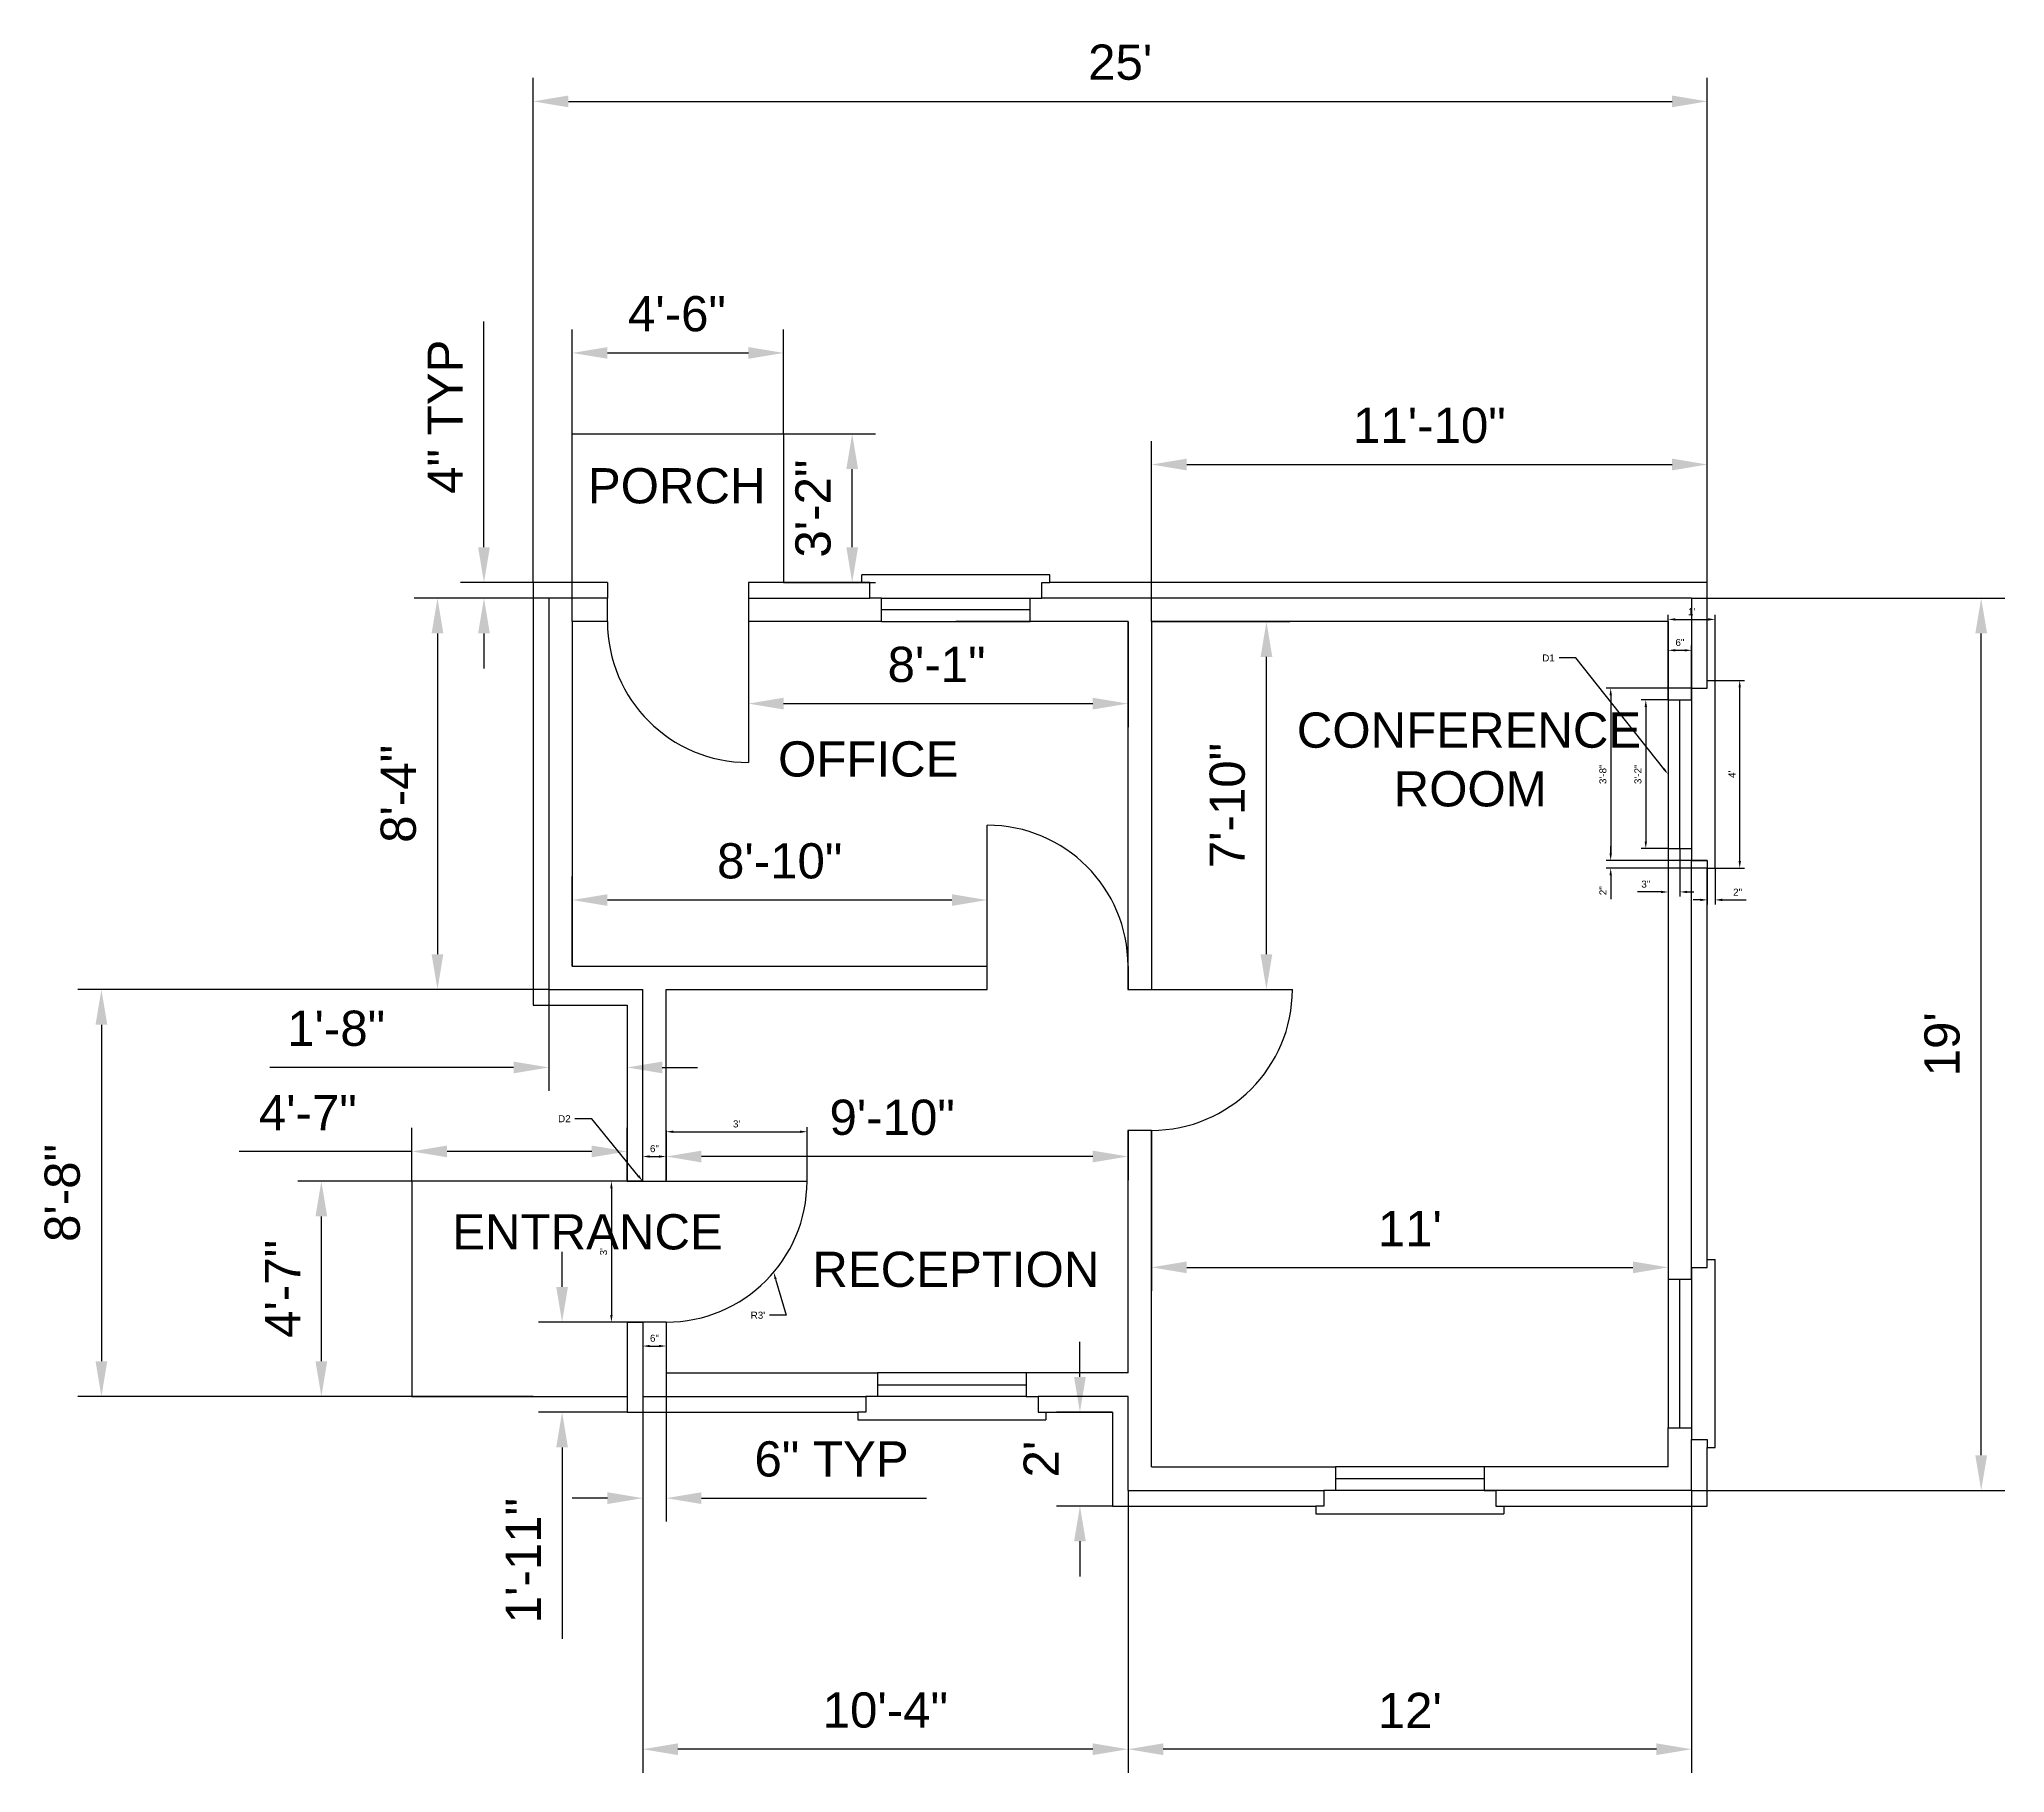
# Model space of a CAD drawing. Header units: inches. Extents: x 1496 to 92228, y 2074 to 4694.
# Drawn here: x 1496 to 1998, y 2074 to 2517 of the extents above; entities outside this region: 1.
import ezdxf
from ezdxf import colors
from ezdxf.entities.mleader import LeaderData, LeaderLine
from ezdxf.math import Vec2, Vec3

# ---------------------------------------------------------------- set-up
doc = ezdxf.new("R2010")
doc.units = ezdxf.units.IN
doc.header["$MEASUREMENT"] = 0
for name, color, linetype in [('Annotations', 7, 'Continuous'), ('Dim to Door', 5, 'Continuous'), ('Dim to Window', 30, 'Continuous'), ('Dimensions', 1, 'Continuous'), ('Doors', 6, 'Continuous'), ('Walls', 7, 'Continuous'), ('Windows', 4, 'Continuous')]:
    doc.layers.add(name, color=color, linetype=linetype)
doc.styles.add('Annotative', font='Arial.ttf')
doc.styles.get("Standard").update_dxf_attribs({"font": 'Arial.ttf'})
doc.dimstyles.new('Annotative', dxfattribs={"dimscale": 0, "dimtxt": 0.15, "dimasz": 0.15, "dimexe": 0.1, "dimexo": 0, "dimgap": 0.09, "dimtad": 1, "dimdec": 0, "dimzin": 0, "dimdsep": 46, "dimlunit": 3, "dimtxsty": 'Standard', "dimcen": 0, "dimadec": 0, "dimazin": 0, "dimtfac": 1, "dimtdec": 0, "dimtofl": 0, "dimtmove": 0, "dimatfit": 3, "dimfxl": 1, "dimtolj": 1, "dimtzin": 0, "dimarcsym": 0})

# ---------------------------------------------------------------- blocks, each defined once
blk = doc.blocks.new('window')
at = {"layer": 'Windows'}
for p, q in [((1882.894, 2526.039), (1882.894, 2528.039)), ((1882.894, 2528.039), (1884.894, 2528.039)), ((1884.894, 2480.039), (1884.894, 2528.039)), ((1878.894, 2523.039), (1878.894, 2526.039)), ((1878.894, 2526.039), (1882.894, 2526.039)), ((1872.894, 2523.039), (1872.894, 2485.039)), ((1872.894, 2523.039), (1875.894, 2523.039)), ((1875.894, 2485.039), (1875.894, 2523.039)), ((1875.894, 2523.039), (1878.894, 2523.039)), ((1878.894, 2523.039), (1878.894, 2485.039)), ((1872.894, 2485.039), (1875.894, 2485.039)), ((1875.894, 2485.039), (1878.894, 2485.039)), ((1878.894, 2485.039), (1878.894, 2482.039)), ((1878.894, 2482.039), (1882.894, 2482.039)), ((1882.894, 2482.039), (1882.894, 2480.039)), ((1882.894, 2480.039), (1884.894, 2480.039))]:
    blk.add_line(p, q, dxfattribs=at)
blk = doc.blocks.new('door')
at = {"layer": 'Doors'}
for p, q in [((1902.88, 2461.84), (1902.88, 2497.84)), ((1902.88, 2455.84), (1902.88, 2461.84)), ((1938.88, 2461.84), (1938.88, 2455.84))]:
    blk.add_line(p, q, dxfattribs=at)
blk.add_arc((1902.88, 2461.84), 36, 0, 90, dxfattribs=at)
blk = doc.blocks.new('*D13')
at = {"layer": 'Defpoints', "color": 0, "transparency": 16777216}
for p in [(1911.84, 2347.85), (1906.13, 2309.85), (1911.84, 2309.85)]:
    blk.add_point(p, dxfattribs=at)
at = {"layer": 'Dim to Window', "color": 0, "lineweight": -2, "transparency": 16777216}
for p, q in [((1911.84, 2347.85), (1904.93, 2347.85)), ((1906.13, 2346.05), (1906.13, 2311.65)), ((1911.84, 2309.85), (1904.93, 2309.85))]:
    blk.add_line(p, q, dxfattribs=at)
at = {"layer": 'Dim to Window', "color": 0, "transparency": 16777216}
for points in [[(1905.83, 2346.05), (1906.43, 2346.05), (1906.13, 2347.85)], [(1905.83, 2311.65), (1906.43, 2311.65), (1906.13, 2309.85)]]:
    blk.add_solid(points, dxfattribs=at)
at = {"layer": 'Dim to Window', "color": 0, "transparency": 16777216, "insert": (1904.13, 2328.85), "char_height": 1.8, "attachment_point": 5, "rotation": 90}
blk.add_mtext('\\A1;3\'-2"', dxfattribs=at)
blk = doc.blocks.new('*D14')
at = {"layer": 'Defpoints', "color": 0, "transparency": 16777216}
for p in [(1917.84, 2350.85), (1897.16, 2306.85), (1917.84, 2306.85)]:
    blk.add_point(p, dxfattribs=at)
at = {"layer": 'Dim to Window', "color": 0, "lineweight": -2, "transparency": 16777216}
for p, q in [((1917.84, 2350.85), (1895.96, 2350.85)), ((1897.16, 2349.05), (1897.16, 2308.65)), ((1917.84, 2306.85), (1895.96, 2306.85))]:
    blk.add_line(p, q, dxfattribs=at)
at = {"layer": 'Dim to Window', "color": 0, "transparency": 16777216}
for points in [[(1896.86, 2349.05), (1897.46, 2349.05), (1897.16, 2350.85)], [(1896.86, 2308.65), (1897.46, 2308.65), (1897.16, 2306.85)]]:
    blk.add_solid(points, dxfattribs=at)
at = {"layer": 'Dim to Window', "color": 0, "transparency": 16777216, "insert": (1895.17, 2328.85), "char_height": 1.8, "attachment_point": 5, "rotation": 90}
blk.add_mtext('\\A1;3\'-8"', dxfattribs=at)
blk = doc.blocks.new('*D15')
at = {"layer": 'Defpoints', "color": 0, "transparency": 16777216}
for p in [(1923.84, 2368.43), (1911.84, 2347.85), (1923.84, 2347.85)]:
    blk.add_point(p, dxfattribs=at)
at = {"layer": 'Dim to Window', "color": 0, "lineweight": -2, "transparency": 16777216}
for p, q in [((1911.84, 2347.85), (1911.84, 2369.63)), ((1913.64, 2368.43), (1922.04, 2368.43)), ((1923.84, 2347.85), (1923.84, 2369.63))]:
    blk.add_line(p, q, dxfattribs=at)
at = {"layer": 'Dim to Window', "color": 0, "transparency": 16777216}
for points in [[(1913.64, 2368.73), (1913.64, 2368.13), (1911.84, 2368.43)], [(1922.04, 2368.73), (1922.04, 2368.13), (1923.84, 2368.43)]]:
    blk.add_solid(points, dxfattribs=at)
at = {"layer": 'Dim to Window', "color": 0, "transparency": 16777216, "insert": (1917.84, 2370.41), "char_height": 1.8, "attachment_point": 5}
blk.add_mtext("\\A1;1'", dxfattribs=at)
blk = doc.blocks.new('*D16')
at = {"layer": 'Defpoints', "color": 0, "transparency": 16777216}
for p in [(1917.84, 2360.53), (1911.84, 2347.85), (1917.84, 2347.85)]:
    blk.add_point(p, dxfattribs=at)
at = {"layer": 'Dim to Window', "color": 0, "lineweight": -2, "transparency": 16777216}
for p, q in [((1911.84, 2347.85), (1911.84, 2361.73)), ((1913.64, 2360.53), (1916.04, 2360.53)), ((1917.84, 2347.85), (1917.84, 2361.73))]:
    blk.add_line(p, q, dxfattribs=at)
at = {"layer": 'Dim to Window', "color": 0, "transparency": 16777216}
for points in [[(1913.64, 2360.83), (1913.64, 2360.23), (1911.84, 2360.53)], [(1916.04, 2360.83), (1916.04, 2360.23), (1917.84, 2360.53)]]:
    blk.add_solid(points, dxfattribs=at)
at = {"layer": 'Dim to Window', "color": 0, "transparency": 16777216, "insert": (1914.84, 2362.52), "char_height": 1.8, "attachment_point": 5}
blk.add_mtext('\\A1;6"', dxfattribs=at)
blk = doc.blocks.new('*D17')
at = {"layer": 'Defpoints', "color": 0, "transparency": 16777216}
for p in [(1923.84, 2352.85), (1930.13, 2352.85), (1923.84, 2304.85)]:
    blk.add_point(p, dxfattribs=at)
at = {"layer": 'Dim to Window', "color": 0, "lineweight": -2, "transparency": 16777216}
for p, q in [((1923.84, 2352.85), (1931.33, 2352.85)), ((1930.13, 2306.65), (1930.13, 2351.05)), ((1923.84, 2304.85), (1931.33, 2304.85))]:
    blk.add_line(p, q, dxfattribs=at)
at = {"layer": 'Dim to Window', "color": 0, "transparency": 16777216}
for points in [[(1929.83, 2351.05), (1930.43, 2351.05), (1930.13, 2352.85)], [(1929.83, 2306.65), (1930.43, 2306.65), (1930.13, 2304.85)]]:
    blk.add_solid(points, dxfattribs=at)
at = {"layer": 'Dim to Window', "color": 0, "transparency": 16777216, "insert": (1928.15, 2328.85), "char_height": 1.8, "attachment_point": 5, "rotation": 90}
blk.add_mtext("\\A1;4'", dxfattribs=at)
blk = doc.blocks.new('*D18')
at = {"layer": 'Defpoints', "color": 0, "transparency": 16777216}
for p in [(1921.84, 2304.85), (1923.84, 2304.85), (1923.84, 2296.75)]:
    blk.add_point(p, dxfattribs=at)
at = {"layer": 'Dim to Window', "color": 0, "lineweight": -2, "transparency": 16777216}
for p, q in [((1921.84, 2304.85), (1921.84, 2295.55)), ((1923.84, 2304.85), (1923.84, 2295.55)), ((1920.04, 2296.75), (1918.24, 2296.75)), ((1925.64, 2296.75), (1931.73, 2296.75))]:
    blk.add_line(p, q, dxfattribs=at)
at = {"layer": 'Dim to Window', "color": 0, "transparency": 16777216}
for points in [[(1920.04, 2297.05), (1920.04, 2296.45), (1921.84, 2296.75)], [(1925.64, 2297.05), (1925.64, 2296.45), (1923.84, 2296.75)]]:
    blk.add_solid(points, dxfattribs=at)
at = {"layer": 'Dim to Window', "color": 0, "transparency": 16777216, "insert": (1929.59, 2298.73), "char_height": 1.8, "attachment_point": 5}
blk.add_mtext('\\A1;2"', dxfattribs=at)
blk = doc.blocks.new('*D19')
at = {"layer": 'Defpoints', "color": 0, "transparency": 16777216}
for p in [(1911.84, 2309.85), (1914.84, 2309.85), (1914.84, 2298.78)]:
    blk.add_point(p, dxfattribs=at)
at = {"layer": 'Dim to Window', "color": 0, "lineweight": -2, "transparency": 16777216}
for p, q in [((1911.84, 2309.85), (1911.84, 2297.58)), ((1914.84, 2309.85), (1914.84, 2297.58)), ((1910.04, 2298.78), (1904.02, 2298.78)), ((1916.64, 2298.78), (1918.44, 2298.78))]:
    blk.add_line(p, q, dxfattribs=at)
at = {"layer": 'Dim to Window', "color": 0, "transparency": 16777216}
for points in [[(1910.04, 2299.08), (1910.04, 2298.48), (1911.84, 2298.78)], [(1916.64, 2299.08), (1916.64, 2298.48), (1914.84, 2298.78)]]:
    blk.add_solid(points, dxfattribs=at)
at = {"layer": 'Dim to Window', "color": 0, "transparency": 16777216, "insert": (1906.13, 2300.77), "char_height": 1.8, "attachment_point": 5}
blk.add_mtext('\\A1;3"', dxfattribs=at)
blk = doc.blocks.new('*D20')
at = {"layer": 'Defpoints', "color": 0, "transparency": 16777216}
for p in [(1897.16, 2306.85), (1921.84, 2306.85), (1921.84, 2304.85)]:
    blk.add_point(p, dxfattribs=at)
at = {"layer": 'Dim to Window', "color": 0, "lineweight": -2, "transparency": 16777216}
for p, q in [((1897.16, 2308.65), (1897.16, 2310.45)), ((1921.84, 2306.85), (1895.96, 2306.85)), ((1921.84, 2304.85), (1895.96, 2304.85)), ((1897.16, 2303.05), (1897.16, 2296.96))]:
    blk.add_line(p, q, dxfattribs=at)
at = {"layer": 'Dim to Window', "color": 0, "transparency": 16777216}
for points in [[(1896.86, 2308.65), (1897.46, 2308.65), (1897.16, 2306.85)], [(1896.86, 2303.05), (1897.46, 2303.05), (1897.16, 2304.85)]]:
    blk.add_solid(points, dxfattribs=at)
at = {"layer": 'Dim to Window', "color": 0, "transparency": 16777216, "insert": (1895.18, 2299.1), "char_height": 1.8, "attachment_point": 5, "rotation": 90}
blk.add_mtext('\\A1;2"', dxfattribs=at)
blk = doc.blocks.new('*D37')
at = {"layer": 'Defpoints', "color": 0, "transparency": 16777216}
for p in [(1676.84, 2367.85), (1773.84, 2367.85), (1773.84, 2346.91)]:
    blk.add_point(p, dxfattribs=at)
at = {"layer": 'Dim to Door', "color": 0, "lineweight": -2, "transparency": 16777216}
for p, q in [((1676.84, 2367.85), (1676.84, 2340.91)), ((1773.84, 2367.85), (1773.84, 2340.91)), ((1685.84, 2346.91), (1764.84, 2346.91))]:
    blk.add_line(p, q, dxfattribs=at)
at = {"layer": 'Dim to Door', "color": 0, "transparency": 16777216}
for points in [[(1685.84, 2348.41), (1685.84, 2345.41), (1676.84, 2346.91)], [(1764.84, 2348.41), (1764.84, 2345.41), (1773.84, 2346.91)]]:
    blk.add_solid(points, dxfattribs=at)
at = {"layer": 'Dim to Door', "color": 0, "transparency": 16777216, "insert": (1724.92, 2356.87), "char_height": 9, "attachment_point": 5}
blk.add_mtext('\\A1;8\'-1"', dxfattribs=at)
blk = doc.blocks.new('*D38')
at = {"layer": 'Defpoints', "color": 0, "transparency": 16777216}
for p in [(1779.84, 2367.85), (1809.2, 2367.85), (1779.84, 2273.85)]:
    blk.add_point(p, dxfattribs=at)
at = {"layer": 'Dim to Door', "color": 0, "lineweight": -2, "transparency": 16777216}
for p, q in [((1779.84, 2367.85), (1815.2, 2367.85)), ((1809.2, 2282.85), (1809.2, 2358.85)), ((1779.84, 2273.85), (1815.2, 2273.85))]:
    blk.add_line(p, q, dxfattribs=at)
at = {"layer": 'Dim to Door', "color": 0, "transparency": 16777216}
for points in [[(1807.7, 2358.85), (1810.7, 2358.85), (1809.2, 2367.85)], [(1807.7, 2282.85), (1810.7, 2282.85), (1809.2, 2273.85)]]:
    blk.add_solid(points, dxfattribs=at)
at = {"layer": 'Dim to Door', "color": 0, "transparency": 16777216, "insert": (1799.24, 2320.85), "char_height": 9, "attachment_point": 5, "rotation": 90}
blk.add_mtext('\\A1;7\'-10"', dxfattribs=at)
blk = doc.blocks.new('*D39')
at = {"layer": 'Defpoints', "color": 0, "transparency": 16777216}
for p in [(1631.84, 2296.71), (1631.84, 2279.85), (1737.84, 2279.85)]:
    blk.add_point(p, dxfattribs=at)
at = {"layer": 'Dim to Door', "color": 0, "lineweight": -2, "transparency": 16777216}
for p, q in [((1631.84, 2279.85), (1631.84, 2302.71)), ((1737.84, 2279.85), (1737.84, 2302.71)), ((1728.84, 2296.71), (1640.84, 2296.71))]:
    blk.add_line(p, q, dxfattribs=at)
at = {"layer": 'Dim to Door', "color": 0, "transparency": 16777216}
for points in [[(1640.84, 2298.21), (1640.84, 2295.21), (1631.84, 2296.71)], [(1728.84, 2298.21), (1728.84, 2295.21), (1737.84, 2296.71)]]:
    blk.add_solid(points, dxfattribs=at)
at = {"layer": 'Dim to Door', "color": 0, "transparency": 16777216, "insert": (1684.84, 2306.67), "char_height": 9, "attachment_point": 5}
blk.add_mtext('\\A1;8\'-10"', dxfattribs=at)
blk = doc.blocks.new('*D40')
at = {"layer": 'Defpoints', "color": 0, "transparency": 16777216}
for p in [(1629.24, 2188.85), (1645.84, 2188.85), (1645.84, 2165.85)]:
    blk.add_point(p, dxfattribs=at)
at = {"layer": 'Dim to Door', "color": 0, "lineweight": -2, "transparency": 16777216}
for p, q in [((1629.24, 2197.85), (1629.24, 2206.85)), ((1645.84, 2188.85), (1623.24, 2188.85)), ((1645.84, 2165.85), (1623.24, 2165.85)), ((1629.24, 2156.85), (1629.24, 2107.95))]:
    blk.add_line(p, q, dxfattribs=at)
at = {"layer": 'Dim to Door', "color": 0, "transparency": 16777216}
for points in [[(1627.74, 2197.85), (1630.74, 2197.85), (1629.24, 2188.85)], [(1627.74, 2156.85), (1630.74, 2156.85), (1629.24, 2165.85)]]:
    blk.add_solid(points, dxfattribs=at)
at = {"layer": 'Dim to Door', "color": 0, "transparency": 16777216, "insert": (1619.34, 2127.9), "char_height": 9, "attachment_point": 5, "rotation": 90}
blk.add_mtext('\\A1;1\'-11"', dxfattribs=at)
blk = doc.blocks.new('*D41')
at = {"layer": 'Defpoints', "color": 0, "transparency": 16777216}
for p in [(1685.84, 2436.52), (1631.84, 2415.85), (1685.84, 2415.85)]:
    blk.add_point(p, dxfattribs=at)
at = {"layer": 'Dimensions', "color": 0, "lineweight": -2, "transparency": 16777216}
for p, q in [((1631.84, 2415.85), (1631.84, 2442.52)), ((1685.84, 2415.85), (1685.84, 2442.52)), ((1640.84, 2436.52), (1676.84, 2436.52))]:
    blk.add_line(p, q, dxfattribs=at)
at = {"layer": 'Dimensions', "color": 0, "transparency": 16777216}
for points in [[(1640.84, 2438.02), (1640.84, 2435.02), (1631.84, 2436.52)], [(1676.84, 2438.02), (1676.84, 2435.02), (1685.84, 2436.52)]]:
    blk.add_solid(points, dxfattribs=at)
at = {"layer": 'Dimensions', "color": 0, "transparency": 16777216, "insert": (1658.59, 2446.49), "char_height": 9, "attachment_point": 5}
blk.add_mtext('\\A1;4\'-6"', dxfattribs=at)
blk = doc.blocks.new('*D42')
at = {"layer": 'Defpoints', "color": 0, "transparency": 16777216}
for p in [(1685.84, 2415.85), (1703.36, 2415.85), (1685.84, 2377.85)]:
    blk.add_point(p, dxfattribs=at)
at = {"layer": 'Dimensions', "color": 0, "lineweight": -2, "transparency": 16777216}
for p, q in [((1685.84, 2415.85), (1709.36, 2415.85)), ((1703.36, 2386.85), (1703.36, 2406.85)), ((1685.84, 2377.85), (1709.36, 2377.85))]:
    blk.add_line(p, q, dxfattribs=at)
at = {"layer": 'Dimensions', "color": 0, "transparency": 16777216}
for points in [[(1701.86, 2406.85), (1704.86, 2406.85), (1703.36, 2415.85)], [(1701.86, 2386.85), (1704.86, 2386.85), (1703.36, 2377.85)]]:
    blk.add_solid(points, dxfattribs=at)
at = {"layer": 'Dimensions', "color": 0, "transparency": 16777216, "insert": (1693.4, 2396.75), "char_height": 9, "attachment_point": 5, "rotation": 90}
blk.add_mtext('\\A1;3\'-2"', dxfattribs=at)
blk = doc.blocks.new('*D43')
at = {"layer": 'Defpoints', "color": 0, "transparency": 16777216}
for p in [(1921.84, 2408.01), (1779.84, 2367.85), (1921.84, 2367.85)]:
    blk.add_point(p, dxfattribs=at)
at = {"layer": 'Dimensions', "color": 0, "lineweight": -2, "transparency": 16777216}
for p, q in [((1779.84, 2367.85), (1779.84, 2414.01)), ((1921.84, 2367.85), (1921.84, 2414.01)), ((1788.84, 2408.01), (1912.84, 2408.01))]:
    blk.add_line(p, q, dxfattribs=at)
at = {"layer": 'Dimensions', "color": 0, "transparency": 16777216}
for points in [[(1788.84, 2409.51), (1788.84, 2406.51), (1779.84, 2408.01)], [(1912.84, 2409.51), (1912.84, 2406.51), (1921.84, 2408.01)]]:
    blk.add_solid(points, dxfattribs=at)
at = {"layer": 'Dimensions', "color": 0, "transparency": 16777216, "insert": (1850.84, 2417.97), "char_height": 9, "attachment_point": 5}
blk.add_mtext('\\A1;11\'-10"', dxfattribs=at)
blk = doc.blocks.new('*D44')
at = {"layer": 'Defpoints', "color": 0, "transparency": 16777216}
for p in [(1917.84, 2373.85), (1991.82, 2373.85), (1917.84, 2145.85)]:
    blk.add_point(p, dxfattribs=at)
at = {"layer": 'Dimensions', "color": 0, "lineweight": -2, "transparency": 16777216}
for p, q in [((1917.84, 2373.85), (1997.82, 2373.85)), ((1991.82, 2154.85), (1991.82, 2364.85)), ((1917.84, 2145.85), (1997.82, 2145.85))]:
    blk.add_line(p, q, dxfattribs=at)
at = {"layer": 'Dimensions', "color": 0, "transparency": 16777216}
for points in [[(1990.32, 2364.85), (1993.32, 2364.85), (1991.82, 2373.85)], [(1990.32, 2154.85), (1993.32, 2154.85), (1991.82, 2145.85)]]:
    blk.add_solid(points, dxfattribs=at)
at = {"layer": 'Dimensions', "color": 0, "transparency": 16777216, "insert": (1981.86, 2259.85), "char_height": 9, "attachment_point": 5, "rotation": 90}
blk.add_mtext("\\A1;19'", dxfattribs=at)
blk = doc.blocks.new('*D45')
at = {"layer": 'Defpoints', "color": 0, "transparency": 16777216}
for p in [(1773.84, 2145.85), (1917.84, 2145.85), (1773.84, 2079.71)]:
    blk.add_point(p, dxfattribs=at)
at = {"layer": 'Dimensions', "color": 0, "lineweight": -2, "transparency": 16777216}
for p, q in [((1773.84, 2145.85), (1773.84, 2073.71)), ((1917.84, 2145.85), (1917.84, 2073.71)), ((1908.84, 2079.71), (1782.84, 2079.71))]:
    blk.add_line(p, q, dxfattribs=at)
at = {"layer": 'Dimensions', "color": 0, "transparency": 16777216}
for points in [[(1782.84, 2081.21), (1782.84, 2078.21), (1773.84, 2079.71)], [(1908.84, 2081.21), (1908.84, 2078.21), (1917.84, 2079.71)]]:
    blk.add_solid(points, dxfattribs=at)
at = {"layer": 'Dimensions', "color": 0, "transparency": 16777216, "insert": (1845.84, 2089.61), "char_height": 9, "attachment_point": 5}
blk.add_mtext("\\A1;12'", dxfattribs=at)
blk = doc.blocks.new('*D46')
at = {"layer": 'Defpoints', "color": 0, "transparency": 16777216}
for p in [(1649.84, 2145.85), (1773.84, 2145.85), (1649.84, 2079.71)]:
    blk.add_point(p, dxfattribs=at)
at = {"layer": 'Dimensions', "color": 0, "lineweight": -2, "transparency": 16777216}
for p, q in [((1649.84, 2145.85), (1649.84, 2073.71)), ((1773.84, 2145.85), (1773.84, 2073.71)), ((1764.84, 2079.71), (1658.84, 2079.71))]:
    blk.add_line(p, q, dxfattribs=at)
at = {"layer": 'Dimensions', "color": 0, "transparency": 16777216}
for points in [[(1658.84, 2081.21), (1658.84, 2078.21), (1649.84, 2079.71)], [(1764.84, 2081.21), (1764.84, 2078.21), (1773.84, 2079.71)]]:
    blk.add_solid(points, dxfattribs=at)
at = {"layer": 'Dimensions', "color": 0, "transparency": 16777216, "insert": (1711.84, 2089.67), "char_height": 9, "attachment_point": 5}
blk.add_mtext('\\A1;10\'-4"', dxfattribs=at)
blk = doc.blocks.new('*D47')
at = {"layer": 'Defpoints', "color": 0, "transparency": 16777216}
for p in [(1761.55, 2165.85), (1769.84, 2165.85), (1769.84, 2141.85)]:
    blk.add_point(p, dxfattribs=at)
at = {"layer": 'Dimensions', "color": 0, "lineweight": -2, "transparency": 16777216}
for p, q in [((1761.55, 2174.85), (1761.55, 2183.85)), ((1769.84, 2165.85), (1755.55, 2165.85)), ((1769.84, 2141.85), (1755.55, 2141.85)), ((1761.55, 2132.85), (1761.55, 2123.85))]:
    blk.add_line(p, q, dxfattribs=at)
at = {"layer": 'Dimensions', "color": 0, "transparency": 16777216}
for points in [[(1760.05, 2174.85), (1763.05, 2174.85), (1761.55, 2165.85)], [(1760.05, 2132.85), (1763.05, 2132.85), (1761.55, 2141.85)]]:
    blk.add_solid(points, dxfattribs=at)
at = {"layer": 'Dimensions', "color": 0, "transparency": 16777216, "insert": (1751.65, 2153.85), "char_height": 9, "attachment_point": 5, "rotation": 90}
blk.add_mtext("\\A1;2'", dxfattribs=at)
blk = doc.blocks.new('*D48')
at = {"layer": 'Defpoints', "color": 0, "transparency": 16777216}
for p in [(1649.84, 2175.85), (1655.84, 2175.85), (1649.84, 2143.87)]:
    blk.add_point(p, dxfattribs=at)
at = {"layer": 'Dimensions', "color": 0, "lineweight": -2, "transparency": 16777216}
for p, q in [((1649.84, 2175.85), (1649.84, 2137.87)), ((1655.84, 2175.85), (1655.84, 2137.87)), ((1640.84, 2143.87), (1631.84, 2143.87)), ((1664.84, 2143.87), (1722.33, 2143.87))]:
    blk.add_line(p, q, dxfattribs=at)
at = {"layer": 'Dimensions', "color": 0, "transparency": 16777216}
for points in [[(1640.84, 2145.37), (1640.84, 2142.37), (1649.84, 2143.87)], [(1664.84, 2145.37), (1664.84, 2142.37), (1655.84, 2143.87)]]:
    blk.add_solid(points, dxfattribs=at)
at = {"layer": 'Dimensions', "color": 0, "transparency": 16777216, "insert": (1698.09, 2153.83), "char_height": 9, "attachment_point": 5}
blk.add_mtext('\\A1;6" TYP', dxfattribs=at)
blk = doc.blocks.new('*D49')
at = {"layer": 'Defpoints', "color": 0, "transparency": 16777216}
for p in [(1567.74, 2224.85), (1590.84, 2224.85), (1590.84, 2169.85)]:
    blk.add_point(p, dxfattribs=at)
at = {"layer": 'Dimensions', "color": 0, "lineweight": -2, "transparency": 16777216}
for p, q in [((1590.84, 2224.85), (1561.74, 2224.85)), ((1567.74, 2178.85), (1567.74, 2215.85)), ((1590.84, 2169.85), (1561.74, 2169.85))]:
    blk.add_line(p, q, dxfattribs=at)
at = {"layer": 'Dimensions', "color": 0, "transparency": 16777216}
for points in [[(1566.24, 2215.85), (1569.24, 2215.85), (1567.74, 2224.85)], [(1566.24, 2178.85), (1569.24, 2178.85), (1567.74, 2169.85)]]:
    blk.add_solid(points, dxfattribs=at)
at = {"layer": 'Dimensions', "color": 0, "transparency": 16777216, "insert": (1557.84, 2197.35), "char_height": 9, "attachment_point": 5, "rotation": 90}
blk.add_mtext('\\A1;4\'-7"', dxfattribs=at)
blk = doc.blocks.new('*D50')
at = {"layer": 'Defpoints', "color": 0, "transparency": 16777216}
for p in [(1590.84, 2232.47), (1590.84, 2224.85), (1645.84, 2224.85)]:
    blk.add_point(p, dxfattribs=at)
at = {"layer": 'Dimensions', "color": 0, "lineweight": -2, "transparency": 16777216}
for p, q in [((1590.84, 2224.85), (1590.84, 2238.47)), ((1645.84, 2224.85), (1645.84, 2238.47)), ((1590.84, 2232.47), (1546.73, 2232.47)), ((1636.84, 2232.47), (1599.84, 2232.47))]:
    blk.add_line(p, q, dxfattribs=at)
at = {"layer": 'Dimensions', "color": 0, "transparency": 16777216}
for points in [[(1599.84, 2233.97), (1599.84, 2230.97), (1590.84, 2232.47)], [(1636.84, 2233.97), (1636.84, 2230.97), (1645.84, 2232.47)]]:
    blk.add_solid(points, dxfattribs=at)
at = {"layer": 'Dimensions', "color": 0, "transparency": 16777216, "insert": (1564.28, 2242.37), "char_height": 9, "attachment_point": 5}
blk.add_mtext('\\A1;4\'-7"', dxfattribs=at)
blk = doc.blocks.new('*D51')
at = {"layer": 'Defpoints', "color": 0, "transparency": 16777216}
for p in [(1655.84, 2237.85), (1773.84, 2237.85), (1655.84, 2231.17)]:
    blk.add_point(p, dxfattribs=at)
at = {"layer": 'Dimensions', "color": 0, "lineweight": -2, "transparency": 16777216}
for p, q in [((1655.84, 2237.85), (1655.84, 2225.17)), ((1773.84, 2237.85), (1773.84, 2225.17)), ((1764.84, 2231.17), (1664.84, 2231.17))]:
    blk.add_line(p, q, dxfattribs=at)
at = {"layer": 'Dimensions', "color": 0, "transparency": 16777216}
for points in [[(1664.84, 2232.67), (1664.84, 2229.67), (1655.84, 2231.17)], [(1764.84, 2232.67), (1764.84, 2229.67), (1773.84, 2231.17)]]:
    blk.add_solid(points, dxfattribs=at)
at = {"layer": 'Dimensions', "color": 0, "transparency": 16777216, "insert": (1713.58, 2241.14), "char_height": 9, "attachment_point": 5}
blk.add_mtext('\\A1;9\'-10"', dxfattribs=at)
blk = doc.blocks.new('*D52')
at = {"layer": 'Defpoints', "color": 0, "transparency": 16777216}
for p in [(1625.84, 2262.1), (1645.84, 2262.1), (1645.84, 2253.93)]:
    blk.add_point(p, dxfattribs=at)
at = {"layer": 'Dimensions', "color": 0, "lineweight": -2, "transparency": 16777216}
for p, q in [((1625.84, 2262.1), (1625.84, 2247.93)), ((1645.84, 2262.1), (1645.84, 2247.93)), ((1616.84, 2253.93), (1554.58, 2253.93)), ((1654.84, 2253.93), (1663.84, 2253.93))]:
    blk.add_line(p, q, dxfattribs=at)
at = {"layer": 'Dimensions', "color": 0, "transparency": 16777216}
for points in [[(1616.84, 2255.43), (1616.84, 2252.43), (1625.84, 2253.93)], [(1654.84, 2255.43), (1654.84, 2252.43), (1645.84, 2253.93)]]:
    blk.add_solid(points, dxfattribs=at)
at = {"layer": 'Dimensions', "color": 0, "transparency": 16777216, "insert": (1571.52, 2263.89), "char_height": 9, "attachment_point": 5}
blk.add_mtext('\\A1;1\'-8"', dxfattribs=at)
blk = doc.blocks.new('*D53')
at = {"layer": 'Defpoints', "color": 0, "transparency": 16777216}
for p in [(1625.84, 2373.85), (1597.41, 2273.85), (1625.84, 2273.85)]:
    blk.add_point(p, dxfattribs=at)
at = {"layer": 'Dimensions', "color": 0, "lineweight": -2, "transparency": 16777216}
for p, q in [((1625.84, 2373.85), (1591.41, 2373.85)), ((1597.41, 2364.85), (1597.41, 2282.85)), ((1625.84, 2273.85), (1591.41, 2273.85))]:
    blk.add_line(p, q, dxfattribs=at)
at = {"layer": 'Dimensions', "color": 0, "transparency": 16777216}
for points in [[(1595.91, 2364.85), (1598.91, 2364.85), (1597.41, 2373.85)], [(1595.91, 2282.85), (1598.91, 2282.85), (1597.41, 2273.85)]]:
    blk.add_solid(points, dxfattribs=at)
at = {"layer": 'Dimensions', "color": 0, "transparency": 16777216, "insert": (1587.44, 2323.85), "char_height": 9, "attachment_point": 5, "rotation": 90}
blk.add_mtext('\\A1;8\'-4"', dxfattribs=at)
blk = doc.blocks.new('*D54')
at = {"layer": 'Defpoints', "color": 0, "transparency": 16777216}
for p in [(1625.84, 2273.85), (1511.54, 2169.85), (1621.84, 2169.85)]:
    blk.add_point(p, dxfattribs=at)
at = {"layer": 'Dimensions', "color": 0, "lineweight": -2, "transparency": 16777216}
for p, q in [((1625.84, 2273.85), (1505.54, 2273.85)), ((1511.54, 2264.85), (1511.54, 2178.85)), ((1621.84, 2169.85), (1505.54, 2169.85))]:
    blk.add_line(p, q, dxfattribs=at)
at = {"layer": 'Dimensions', "color": 0, "transparency": 16777216}
for points in [[(1510.04, 2264.85), (1513.04, 2264.85), (1511.54, 2273.85)], [(1510.04, 2178.85), (1513.04, 2178.85), (1511.54, 2169.85)]]:
    blk.add_solid(points, dxfattribs=at)
at = {"layer": 'Dimensions', "color": 0, "transparency": 16777216, "insert": (1501.58, 2221.85), "char_height": 9, "attachment_point": 5, "rotation": 90}
blk.add_mtext('\\A1;8\'-8"', dxfattribs=at)
blk = doc.blocks.new('*D55')
at = {"layer": 'Defpoints', "color": 0, "transparency": 16777216}
for p in [(1609.28, 2377.85), (1640.84, 2377.85), (1640.84, 2373.85)]:
    blk.add_point(p, dxfattribs=at)
at = {"layer": 'Dimensions', "color": 0, "lineweight": -2, "transparency": 16777216}
for p, q in [((1609.28, 2386.85), (1609.28, 2444.59)), ((1640.84, 2377.85), (1603.28, 2377.85)), ((1640.84, 2373.85), (1603.28, 2373.85)), ((1609.28, 2364.85), (1609.28, 2355.85))]:
    blk.add_line(p, q, dxfattribs=at)
at = {"layer": 'Dimensions', "color": 0, "transparency": 16777216}
for points in [[(1607.78, 2386.85), (1610.78, 2386.85), (1609.28, 2377.85)], [(1607.78, 2364.85), (1610.78, 2364.85), (1609.28, 2373.85)]]:
    blk.add_solid(points, dxfattribs=at)
at = {"layer": 'Dimensions', "color": 0, "transparency": 16777216, "insert": (1599.38, 2420.22), "char_height": 9, "attachment_point": 5, "rotation": 90}
blk.add_mtext('\\A1;4" TYP', dxfattribs=at)
blk = doc.blocks.new('*D56')
at = {"layer": 'Defpoints', "color": 0, "transparency": 16777216}
for p in [(1921.84, 2500.8), (1621.84, 2377.85), (1921.84, 2377.85)]:
    blk.add_point(p, dxfattribs=at)
at = {"layer": 'Dimensions', "color": 0, "lineweight": -2, "transparency": 16777216}
for p, q in [((1621.84, 2377.85), (1621.84, 2506.8)), ((1921.84, 2377.85), (1921.84, 2506.8)), ((1630.84, 2500.8), (1912.84, 2500.8))]:
    blk.add_line(p, q, dxfattribs=at)
at = {"layer": 'Dimensions', "color": 0, "transparency": 16777216}
for points in [[(1630.84, 2502.3), (1630.84, 2499.3), (1621.84, 2500.8)], [(1912.84, 2502.3), (1912.84, 2499.3), (1921.84, 2500.8)]]:
    blk.add_solid(points, dxfattribs=at)
at = {"layer": 'Dimensions', "color": 0, "transparency": 16777216, "insert": (1771.84, 2510.77), "char_height": 9, "attachment_point": 5}
blk.add_mtext("\\A1;25'", dxfattribs=at)
blk = doc.blocks.new('*D57')
at = {"layer": 'Defpoints', "color": 0, "transparency": 16777216}
for p in [(1779.84, 2237.85), (1911.84, 2237.85), (1911.84, 2202.85)]:
    blk.add_point(p, dxfattribs=at)
at = {"layer": 'Dimensions', "color": 0, "lineweight": -2, "transparency": 16777216}
for p, q in [((1779.84, 2237.85), (1779.84, 2196.85)), ((1911.84, 2237.85), (1911.84, 2196.85)), ((1788.84, 2202.85), (1902.84, 2202.85))]:
    blk.add_line(p, q, dxfattribs=at)
at = {"layer": 'Dimensions', "color": 0, "transparency": 16777216}
for points in [[(1788.84, 2204.35), (1788.84, 2201.35), (1779.84, 2202.85)], [(1902.84, 2204.35), (1902.84, 2201.35), (1911.84, 2202.85)]]:
    blk.add_solid(points, dxfattribs=at)
at = {"layer": 'Dimensions', "color": 0, "transparency": 16777216, "insert": (1845.84, 2212.75), "char_height": 9, "attachment_point": 5}
blk.add_mtext("\\A1;11'", dxfattribs=at)
blk = doc.blocks.new('*D78')
at = {"layer": 'Defpoints', "color": 0, "transparency": 16777216}
for p in [(1649.84, 2224.85), (1641.85, 2188.85), (1649.84, 2188.85)]:
    blk.add_point(p, dxfattribs=at)
at = {"layer": 'Dim to Window', "color": 0, "lineweight": -2, "transparency": 16777216}
for p, q in [((1649.84, 2224.85), (1640.65, 2224.85)), ((1641.85, 2223.05), (1641.85, 2190.65)), ((1649.84, 2188.85), (1640.65, 2188.85))]:
    blk.add_line(p, q, dxfattribs=at)
at = {"layer": 'Dim to Window', "color": 0, "transparency": 16777216}
for points in [[(1641.55, 2223.05), (1642.15, 2223.05), (1641.85, 2224.85)], [(1641.55, 2190.65), (1642.15, 2190.65), (1641.85, 2188.85)]]:
    blk.add_solid(points, dxfattribs=at)
at = {"layer": 'Dim to Window', "color": 0, "transparency": 16777216, "insert": (1639.85, 2206.85), "char_height": 1.8, "attachment_point": 5, "rotation": 90}
blk.add_mtext("\\A1;3'", dxfattribs=at)
blk = doc.blocks.new('*D79')
at = {"layer": 'Defpoints', "color": 0, "transparency": 16777216}
for p in [(1655.84, 2231.17), (1649.84, 2224.85), (1655.84, 2224.85)]:
    blk.add_point(p, dxfattribs=at)
at = {"layer": 'Dim to Window', "color": 0, "lineweight": -2, "transparency": 16777216}
for p, q in [((1649.84, 2224.85), (1649.84, 2232.37)), ((1651.64, 2231.17), (1654.04, 2231.17)), ((1655.84, 2224.85), (1655.84, 2232.37))]:
    blk.add_line(p, q, dxfattribs=at)
at = {"layer": 'Dim to Window', "color": 0, "transparency": 16777216}
for points in [[(1651.64, 2231.47), (1651.64, 2230.87), (1649.84, 2231.17)], [(1654.04, 2231.47), (1654.04, 2230.87), (1655.84, 2231.17)]]:
    blk.add_solid(points, dxfattribs=at)
at = {"layer": 'Dim to Window', "color": 0, "transparency": 16777216, "insert": (1652.84, 2233.17), "char_height": 1.8, "attachment_point": 5}
blk.add_mtext('\\A1;6"', dxfattribs=at)
blk = doc.blocks.new('*D80')
at = {"layer": 'Defpoints', "color": 0, "transparency": 16777216}
for p in [(1649.84, 2188.85), (1655.84, 2188.85), (1655.84, 2182.74)]:
    blk.add_point(p, dxfattribs=at)
at = {"layer": 'Dim to Window', "color": 0, "lineweight": -2, "transparency": 16777216}
for p, q in [((1649.84, 2188.85), (1649.84, 2181.54)), ((1655.84, 2188.85), (1655.84, 2181.54)), ((1651.64, 2182.74), (1654.04, 2182.74))]:
    blk.add_line(p, q, dxfattribs=at)
at = {"layer": 'Dim to Window', "color": 0, "transparency": 16777216}
for points in [[(1651.64, 2183.04), (1651.64, 2182.44), (1649.84, 2182.74)], [(1654.04, 2183.04), (1654.04, 2182.44), (1655.84, 2182.74)]]:
    blk.add_solid(points, dxfattribs=at)
at = {"layer": 'Dim to Window', "color": 0, "transparency": 16777216, "insert": (1652.84, 2184.73), "char_height": 1.8, "attachment_point": 5}
blk.add_mtext('\\A1;6"', dxfattribs=at)
blk = doc.blocks.new('*D81')
at = {"layer": 'Defpoints', "color": 0, "transparency": 16777216}
for p in [(1691.84, 2237.5), (1655.84, 2225.17), (1691.84, 2224.85)]:
    blk.add_point(p, dxfattribs=at)
at = {"layer": 'Dim to Window', "color": 0, "lineweight": -2, "transparency": 16777216}
for p, q in [((1655.84, 2225.17), (1655.84, 2238.7)), ((1657.64, 2237.5), (1690.04, 2237.5)), ((1691.84, 2224.85), (1691.84, 2238.7))]:
    blk.add_line(p, q, dxfattribs=at)
at = {"layer": 'Dim to Window', "color": 0, "transparency": 16777216}
for points in [[(1657.64, 2237.8), (1657.64, 2237.2), (1655.84, 2237.5)], [(1690.04, 2237.8), (1690.04, 2237.2), (1691.84, 2237.5)]]:
    blk.add_solid(points, dxfattribs=at)
at = {"layer": 'Dim to Window', "color": 0, "transparency": 16777216, "insert": (1673.84, 2239.49), "char_height": 1.8, "attachment_point": 5}
blk.add_mtext("\\A1;3'", dxfattribs=at)

msp = doc.modelspace()

# ---------------------------------------------------------------- linework, layer by layer
at = {"layer": 'Dimensions'}
msp.add_line((1625.84, 2273.85), (1625.84, 2262.1), dxfattribs=at)
at = {"layer": 'Walls'}
for p, q in [((1631.84, 2367.85), (1631.84, 2415.85)), ((1631.84, 2415.85), (1685.84, 2415.85)), ((1685.84, 2415.85), (1685.84, 2377.85)), ((1621.84, 2377.85), (1621.84, 2269.85)), ((1640.84, 2377.85), (1621.84, 2377.85)), ((1640.84, 2377.85), (1640.84, 2373.85)), ((1685.84, 2377.85), (1676.84, 2377.85)), ((1676.84, 2377.85), (1676.84, 2373.85)), ((1705.84, 2377.85), (1685.84, 2377.85)), ((1779.84, 2377.85), (1753.84, 2377.85)), ((1921.84, 2377.85), (1779.84, 2377.85)), ((1921.84, 2352.85), (1921.84, 2377.85)), ((1640.84, 2373.85), (1625.84, 2373.85)), ((1625.84, 2373.85), (1625.84, 2273.85)), ((1676.84, 2373.85), (1707.84, 2373.85)), ((1917.84, 2373.85), (1751.84, 2373.85)), ((1917.84, 2373.85), (1917.84, 2350.85)), ((1640.84, 2367.85), (1631.84, 2367.85)), ((1631.84, 2367.85), (1631.84, 2279.85)), ((1710.84, 2367.85), (1676.84, 2367.85)), ((1773.84, 2367.85), (1748.84, 2367.85)), ((1773.84, 2273.85), (1773.84, 2367.85)), ((1779.84, 2367.85), (1779.84, 2273.85)), ((1911.84, 2367.85), (1779.84, 2367.85)), ((1911.84, 2367.85), (1911.84, 2347.85)), ((1911.84, 2309.85), (1911.84, 2199.85)), ((1917.84, 2202.85), (1917.84, 2306.85)), ((1921.84, 2204.85), (1921.84, 2304.85)), ((1631.84, 2279.85), (1737.84, 2279.85)), ((1621.84, 2269.85), (1645.84, 2269.85)), ((1625.84, 2273.85), (1649.84, 2273.85)), ((1645.84, 2269.85), (1645.84, 2224.85)), ((1649.84, 2224.85), (1649.84, 2273.85)), ((1655.84, 2224.85), (1655.84, 2273.85)), ((1655.84, 2273.85), (1737.84, 2273.85)), ((1773.84, 2175.85), (1773.84, 2237.85)), ((1779.84, 2151.85), (1779.84, 2237.85)), ((1645.84, 2224.85), (1590.84, 2224.85)), ((1590.84, 2224.85), (1590.84, 2169.85)), ((1645.84, 2224.85), (1649.84, 2224.85)), ((1645.84, 2188.85), (1645.84, 2165.85)), ((1645.84, 2188.85), (1649.84, 2188.85)), ((1649.84, 2188.85), (1649.84, 2169.85)), ((1655.84, 2188.85), (1655.84, 2175.85)), ((1655.84, 2175.85), (1709.84, 2175.85)), ((1773.84, 2175.85), (1747.84, 2175.85)), ((1590.84, 2169.85), (1645.84, 2169.85)), ((1649.84, 2169.85), (1706.84, 2169.85)), ((1773.84, 2169.85), (1750.84, 2169.85)), ((1773.84, 2145.85), (1773.84, 2169.85)), ((1645.84, 2165.85), (1704.84, 2165.85)), ((1752.84, 2165.85), (1769.84, 2165.85)), ((1769.84, 2165.85), (1769.84, 2141.85)), ((1911.84, 2151.85), (1911.84, 2161.85)), ((1917.84, 2145.85), (1917.84, 2158.85)), ((1921.84, 2141.85), (1921.84, 2156.85)), ((1779.84, 2151.85), (1826.84, 2151.85)), ((1911.84, 2151.85), (1864.84, 2151.85)), ((1773.84, 2145.85), (1823.84, 2145.85)), ((1917.84, 2145.85), (1867.84, 2145.85)), ((1769.84, 2141.85), (1821.84, 2141.85)), ((1869.84, 2141.85), (1921.84, 2141.85))]:
    msp.add_line(p, q, dxfattribs=at)
at = {"layer": 'Windows'}
for p, q in [((1748.84, 2367.85), (1729.84, 2367.85)), ((1917.84, 2350.85), (1917.84, 2328.85)), ((1911.84, 2347.85), (1911.84, 2328.85)), ((1917.84, 2202.85), (1917.84, 2180.85)), ((1867.84, 2145.85), (1845.84, 2145.85))]:
    msp.add_line(p, q, dxfattribs=at)

# ---------------------------------------------------------------- block references
at = {"layer": 'Doors'}
for p, rotation in [((3579.72, 4829.7), 180), ((-682.01, 4176.73), 270), ((-806.01, 4127.73), 270)]:
    msp.add_blockref('door', p, dxfattribs=dict(at, rotation=rotation))
msp.add_blockref('door', (-165.04, -181.99), dxfattribs=at)
at = {"layer": 'Walls', "xscale": 48}
msp.add_blockref('window', (1752.84, 2165.85), dxfattribs=at)
at = {"layer": 'Windows'}
for p, rotation in [((4233.88, 494.96), 89.99999999995336), ((-775.2, 4048.75), 270), ((-658.2, 4024.75), 270)]:
    msp.add_blockref('window', p, dxfattribs=dict(at, rotation=rotation))
for p in [(38.94, -175.19), (38.94, -323.19)]:
    msp.add_blockref('window', p, dxfattribs=at)

# ---------------------------------------------------------------- texts
at = {"layer": 'Annotations', "style": 'Annotative'}
for s, p in [('PORCH', (1635.83, 2398.08)), ('OFFICE', (1684.43, 2328.27)), ('ENTRANCE', (1601.15, 2207.43)), ('RECEPTION', (1693.17, 2197.85))]:
    msp.add_text(s, height=9, dxfattribs=at).set_placement(p)
at = {"layer": 'Annotations', "insert": (1824.6, 2344.64), "char_height": 9, "attachment_point": 1, "style": 'Annotative'}
msp.add_mtext_dynamic_manual_height_columns('\\pi-7.6409;CONFERENCE\\P\\pi17.1;ROOM', width=71.2803, gutter_width=45, heights=[0], dxfattribs=at)

# ---------------------------------------------------------------- dimensions: what is measured, and where the dimension line sits
at = {"layer": 'Dim to Door'}
dim = msp.add_linear_dim(base=(1773.84, 2346.91), p1=(1676.84, 2367.85), p2=(1773.84, 2367.85), dimstyle='Annotative', dxfattribs=at)
dim.commit()
dim.dimension.update_dxf_attribs({"geometry": '*D37', "text_midpoint": (1724.92, 2346.91), "dimtype": 160})
dim = msp.add_linear_dim(base=(1809.2, 2367.85), p1=(1779.84, 2273.85), p2=(1779.84, 2367.85), angle=90, dimstyle='Annotative', dxfattribs=at)
dim.commit()
dim.dimension.update_dxf_attribs({"geometry": '*D38', "text_midpoint": (1799.24, 2320.85)})
dim = msp.add_linear_dim(base=(1631.84, 2296.71), p1=(1737.84, 2279.85), p2=(1631.84, 2279.85), dimstyle='Annotative', dxfattribs=at)
dim.commit()
dim.dimension.update_dxf_attribs({"geometry": '*D39', "text_midpoint": (1684.84, 2306.67)})
dim = msp.add_linear_dim(base=(1629.24, 2188.85), p1=(1645.84, 2165.85), p2=(1645.84, 2188.85), angle=90, dimstyle='Annotative', dxfattribs=at)
dim.commit()
dim.dimension.update_dxf_attribs({"geometry": '*D40', "text_midpoint": (1629.24, 2127.9), "dimtype": 160})
at = {"layer": 'Dim to Window'}
for base, p1, p2, picture, middle in [((1923.84, 2368.43), (1911.84, 2347.85), (1923.84, 2347.85), '*D15', (1917.84, 2370.41)), ((1917.84, 2360.53), (1911.84, 2347.85), (1917.84, 2347.85), '*D16', (1914.84, 2362.52)), ((1691.84, 2237.5), (1655.84, 2225.17), (1691.84, 2224.85), '*D81', (1673.84, 2239.49)), ((1655.84, 2231.17), (1649.84, 2224.85), (1655.84, 2224.85), '*D79', (1652.84, 2233.17)), ((1655.84, 2182.74), (1649.84, 2188.85), (1655.84, 2188.85), '*D80', (1652.84, 2184.73))]:
    dim = msp.add_linear_dim(base=base, p1=p1, p2=p2, dimstyle='Annotative', dxfattribs=at)
    dim.commit()
    dim.dimension.update_dxf_attribs({"geometry": picture, "text_midpoint": middle})
for base, p1, p2, picture, middle in [((1897.16, 2306.85), (1917.84, 2350.85), (1917.84, 2306.85), '*D14', (1895.17, 2328.85)), ((1930.13, 2352.85), (1923.84, 2304.85), (1923.84, 2352.85), '*D17', (1928.15, 2328.85)), ((1906.13, 2309.85), (1911.84, 2347.85), (1911.84, 2309.85), '*D13', (1904.13, 2328.85)), ((1641.85, 2188.85), (1649.84, 2224.85), (1649.84, 2188.85), '*D78', (1639.85, 2206.85))]:
    dim = msp.add_linear_dim(base=base, p1=p1, p2=p2, angle=90, dimstyle='Annotative', dxfattribs=at)
    dim.commit()
    dim.dimension.update_dxf_attribs({"geometry": picture, "text_midpoint": middle})
dim = msp.add_linear_dim(base=(1897.16, 2306.85), p1=(1921.84, 2304.85), p2=(1921.84, 2306.85), angle=90, dimstyle='Annotative', dxfattribs=at)
dim.commit()
dim.dimension.update_dxf_attribs({"geometry": '*D20', "text_midpoint": (1897.16, 2299.1), "dimtype": 160})
for base, p1, p2, picture, middle in [((1914.84, 2298.78), (1911.84, 2309.85), (1914.84, 2309.85), '*D19', (1906.13, 2298.78)), ((1923.84, 2296.75), (1921.84, 2304.85), (1923.84, 2304.85), '*D18', (1929.59, 2296.75))]:
    dim = msp.add_linear_dim(base=base, p1=p1, p2=p2, dimstyle='Annotative', dxfattribs=at)
    dim.commit()
    dim.dimension.update_dxf_attribs({"geometry": picture, "text_midpoint": middle, "dimtype": 160})
at = {"layer": 'Dimensions'}
for base, p1, p2, picture, middle in [((1921.84, 2500.8), (1621.84, 2377.85), (1921.84, 2377.85), '*D56', (1771.84, 2510.77)), ((1921.84, 2408.01), (1779.84, 2367.85), (1921.84, 2367.85), '*D43', (1850.84, 2417.97)), ((1911.84, 2202.85), (1779.84, 2237.85), (1911.84, 2237.85), '*D57', (1845.84, 2212.75)), ((1649.84, 2079.71), (1773.84, 2145.85), (1649.84, 2145.85), '*D46', (1711.84, 2089.67)), ((1773.84, 2079.71), (1917.84, 2145.85), (1773.84, 2145.85), '*D45', (1845.84, 2089.61))]:
    dim = msp.add_linear_dim(base=base, p1=p1, p2=p2, dimstyle='Annotative', dxfattribs=at)
    dim.commit()
    dim.dimension.update_dxf_attribs({"geometry": picture, "text_midpoint": middle})
for base, p1, p2, picture, middle in [((1685.84, 2436.52), (1631.84, 2415.85), (1685.84, 2415.85), '*D41', (1658.59, 2436.52)), ((1645.84, 2253.93), (1625.84, 2262.1), (1645.84, 2262.1), '*D52', (1571.52, 2253.93)), ((1590.84, 2232.47), (1645.84, 2224.85), (1590.84, 2224.85), '*D50', (1564.28, 2232.47)), ((1655.84, 2231.17), (1773.84, 2237.85), (1655.84, 2237.85), '*D51', (1713.58, 2231.17))]:
    dim = msp.add_linear_dim(base=base, p1=p1, p2=p2, dimstyle='Annotative', dxfattribs=at)
    dim.commit()
    dim.dimension.update_dxf_attribs({"geometry": picture, "text_midpoint": middle, "dimtype": 160})
dim = msp.add_linear_dim(base=(1609.28, 2377.85), p1=(1640.84, 2373.85), p2=(1640.84, 2377.85), angle=90, text='<> TYP', dimstyle='Annotative', dxfattribs=at)
dim.commit()
dim.dimension.update_dxf_attribs({"geometry": '*D55', "text_midpoint": (1599.38, 2420.22)})
dim = msp.add_linear_dim(base=(1703.36, 2415.85), p1=(1685.84, 2377.85), p2=(1685.84, 2415.85), angle=90, dimstyle='Annotative', dxfattribs=at)
dim.commit()
dim.dimension.update_dxf_attribs({"geometry": '*D42', "text_midpoint": (1703.36, 2396.75), "dimtype": 160})
for base, p1, p2, picture, middle in [((1597.41, 2273.85), (1625.84, 2373.85), (1625.84, 2273.85), '*D53', (1587.44, 2323.85)), ((1991.82, 2373.85), (1917.84, 2145.85), (1917.84, 2373.85), '*D44', (1981.86, 2259.85)), ((1511.54, 2169.85), (1625.84, 2273.85), (1621.84, 2169.85), '*D54', (1501.58, 2221.85)), ((1567.74, 2224.85), (1590.84, 2169.85), (1590.84, 2224.85), '*D49', (1557.84, 2197.35)), ((1761.55, 2165.85), (1769.84, 2141.85), (1769.84, 2165.85), '*D47', (1751.65, 2153.85))]:
    dim = msp.add_linear_dim(base=base, p1=p1, p2=p2, angle=90, dimstyle='Annotative', dxfattribs=at)
    dim.commit()
    dim.dimension.update_dxf_attribs({"geometry": picture, "text_midpoint": middle})
dim = msp.add_linear_dim(base=(1649.84, 2143.87), p1=(1655.84, 2175.85), p2=(1649.84, 2175.85), text='<> TYP', dimstyle='Annotative', dxfattribs=at)
dim.commit()
dim.dimension.update_dxf_attribs({"geometry": '*D48', "text_midpoint": (1698.09, 2143.87), "dimtype": 160})

# ---------------------------------------------------------------- leaders
at = {"layer": 'Dim to Window'}
ml = msp.add_multileader_mtext('Standard', dxfattribs=at)
ml.set_content('D1', color=256)
ml.set_leader_properties()
ml.build(insert=Vec2(0, 0))
ml.multileader.update_dxf_attribs({"dogleg_length": 0.36, "arrow_head_size": 1.8, "scale": 12})
ctx = ml.context
ctx.base_point, ctx.scale, ctx.char_height, ctx.arrow_head_size, ctx.landing_gap_size, ctx.plane_origin = Vec3(1879.25, 2358.58), 12, 1.8, 1.8, 1.08, Vec3(1635.73, 2539.33)
ctx.text_align_type = 2
notes = []
notes.append((ctx, [(0, (1, 1, 0), (1888.28, 2358.58), (-1, 0), 4.32, [(0, [(1911.84, 2328.85)], 0, [])])]))
ctx.mtext.insert, ctx.mtext.alignment, ctx.mtext.flow_direction = Vec3(1882.88, 2359.48), 3, 5
ml = msp.add_multileader_mtext('Standard', dxfattribs=at)
ml.set_content('D2', color=256)
ml.set_leader_properties()
ml.build(insert=Vec2(0, 0))
ml.multileader.update_dxf_attribs({"dogleg_length": 0.36, "arrow_head_size": 1.8, "scale": 12})
ctx = ml.context
ctx.base_point, ctx.scale, ctx.char_height, ctx.arrow_head_size, ctx.landing_gap_size, ctx.plane_origin = Vec3(1627.48, 2240.83), 12, 1.8, 1.8, 1.08, Vec3(1649.84, 2224.85)
ctx.text_align_type = 2
notes.append((ctx, [(0, (1, 1, 0), (1636.84, 2240.83), (-1, 0), 4.32, [(0, [(1649.84, 2224.85)], 0, [])])]))
ctx.mtext.insert, ctx.mtext.alignment, ctx.mtext.flow_direction = Vec3(1631.44, 2241.73), 3, 5
ml = msp.add_multileader_mtext('Standard', dxfattribs=at)
ml.set_content("R3'", color=256)
ml.set_leader_properties()
ml.build(insert=Vec2(0, 0))
ml.multileader.update_dxf_attribs({"dogleg_length": 0.36, "arrow_head_size": 1.8, "scale": 12})
ctx = ml.context
ctx.base_point, ctx.scale, ctx.char_height, ctx.arrow_head_size, ctx.landing_gap_size, ctx.plane_origin = Vec3(1676.68, 2190.6), 12, 1.8, 1.8, 1.08, Vec3(1655.84, 2188.85)
ctx.text_align_type = 2
notes.append((ctx, [(1, (1, 1, 0), (1686.52, 2190.6), (-1, 0), 4.32, [(0, [(1683.3, 2201.57)], 0, [])])]))
ctx.mtext.insert, ctx.mtext.alignment, ctx.mtext.flow_direction = Vec3(1681.12, 2191.51), 3, 5
for ctx, leaders in notes:
    for number, flags, end, landing, length, lines in leaders:
        leader = LeaderData()
        leader.index, (leader.has_last_leader_line, leader.has_dogleg_vector, leader.attachment_direction) = number, flags
        leader.last_leader_point, leader.dogleg_vector, leader.dogleg_length = Vec3(end), Vec3(landing), length
        for number, points, colour, breaks in lines:
            line = LeaderLine()
            line.index, line.vertices, line.color, line.breaks = number, Vec3.list(points), colors.encode_raw_color(colour), breaks
            leader.lines.append(line)
        ctx.leaders.append(leader)

doc.saveas('drawing.dxf')
